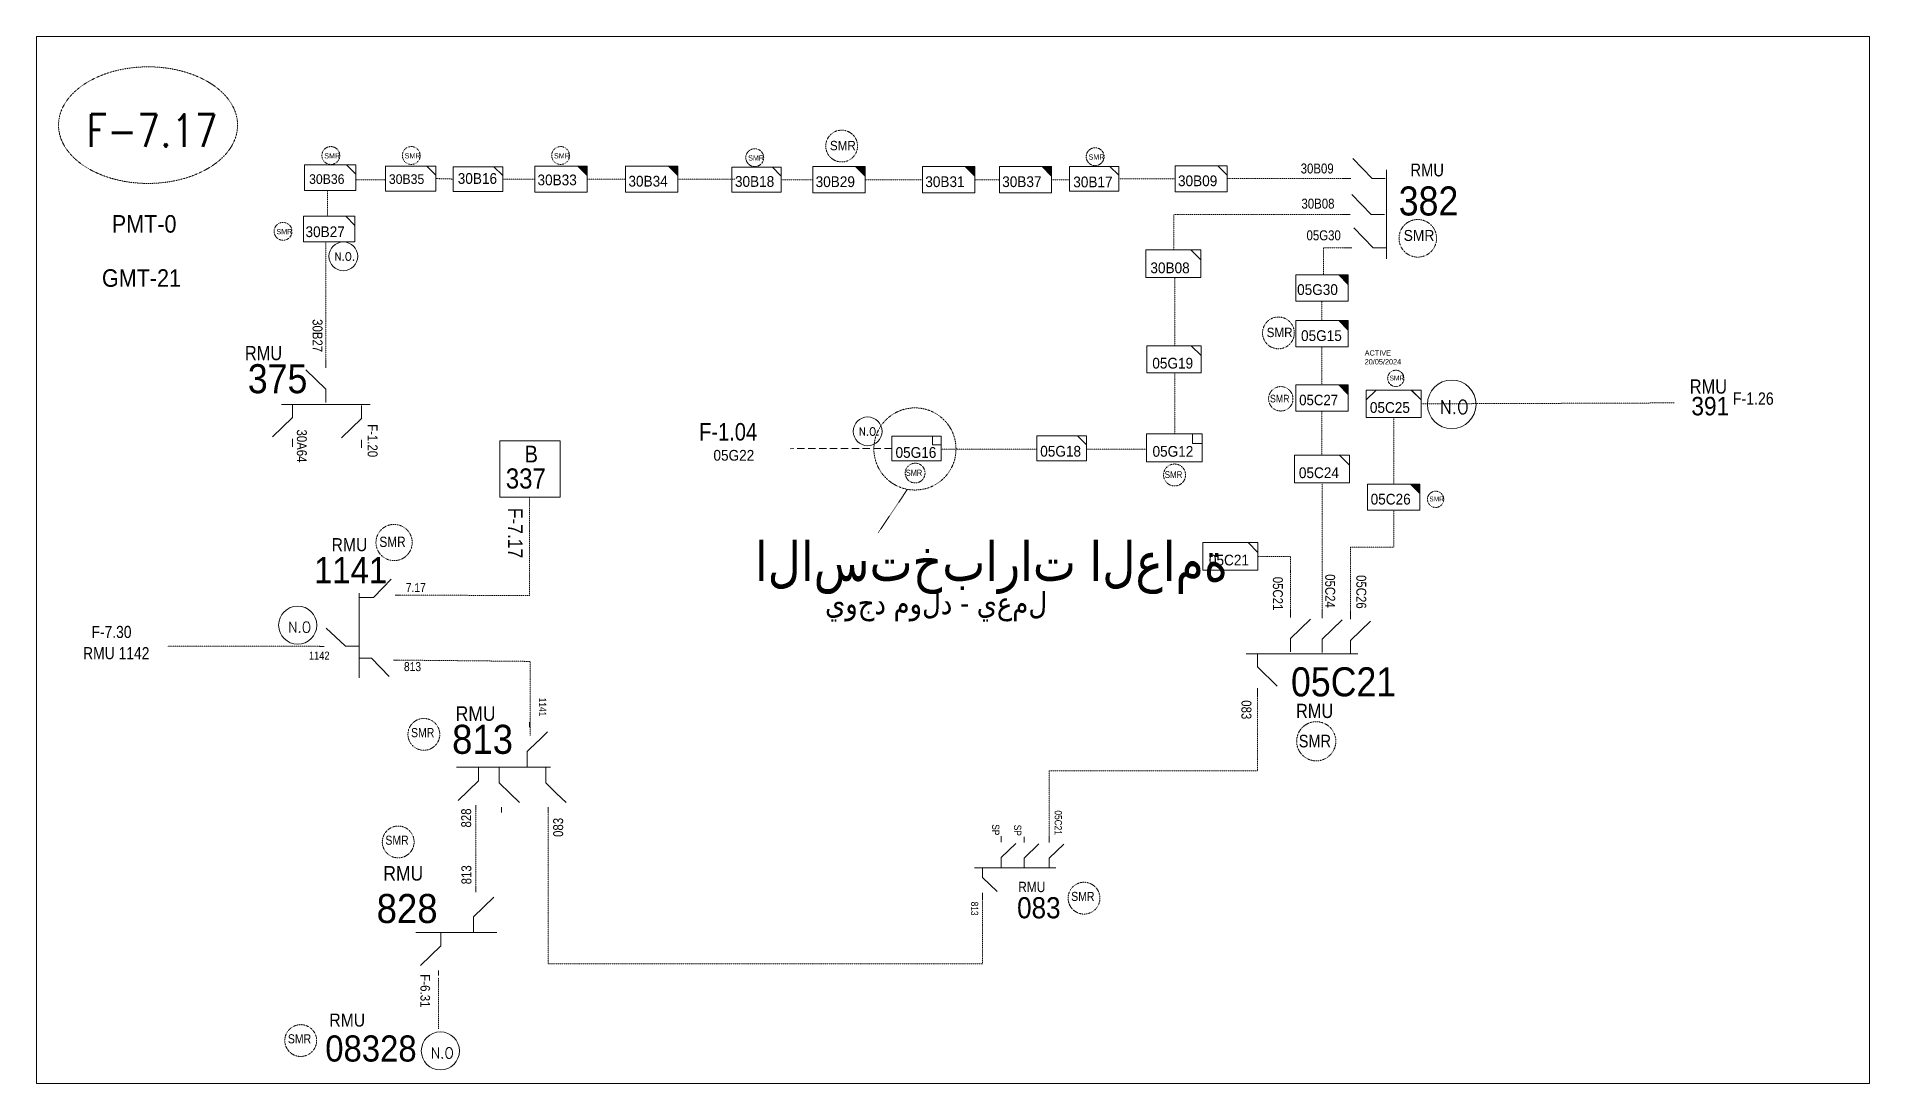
# Model space of a CAD drawing. Header units: metres. Extents: x 65984 to 144644, y -19036 to 23726.
# Drawn here: x 99628 to 100552, y 3118 to 3646 of the extents above; entities that cross this region are included whole.
import ezdxf
from ezdxf.enums import TextEntityAlignment as Align

# ---------------------------------------------------------------- set-up
doc = ezdxf.new("R2010")
doc.units = ezdxf.units.M
doc.header["$MEASUREMENT"] = 0
doc.linetypes.add('( Hidden )', pattern=[0.375, 0.25, -0.125])
doc.linetypes.add('DGN Style 3', pattern=[0.013877, 0, -0.013877])
doc.layers.get('0').update_dxf_attribs({"color": 95, "lineweight": 40})
for name, color, linetype, lineweight in [('d_eos', 111, 'Continuous', 40), ('d_eos no', 121, 'Continuous', 40), ('d_switch', 95, 'Continuous', 40), ('d_tf no', 6, 'Continuous', 40), ('d_ug cable', 95, 'Continuous', 40), ('d_unit sub', 7, 'Continuous', 40), ('FDR  1  05', 172, 'Continuous', 40), ('fedr no', 95, 'Continuous', 40), ('GRID STATION  04', 7, 'Continuous', 40), ('Level 37', 7, 'Continuous', 0), ('O H MAIN FEEDER', 4, 'Continuous', 100), ('SW N O', 114, 'Continuous', 30)]:
    doc.layers.add(name, color=color, linetype=linetype, lineweight=lineweight)
doc.styles.add('NASKHF', font='naskhf.shx', dxfattribs={"height": 8})
doc.styles.add('Style-Arial', font='arial.ttf')
doc.styles.add('Style-ENGINEERING', font='ENGINEERING.shx')
doc.styles.add('Style-msdefault', font='msdefault.shx')
doc.styles.add('Style-STANDARD', font='STANDARD.shx')

msp = doc.modelspace()

# ---------------------------------------------------------------- texts
at = {"layer": 'd_eos no', "color": 2, "linetype": 'Continuous', "lineweight": 13, "style": 'Style-Arial'}
for s, height, width, p in [('382', 14.641, 0.88, (100315.07, 3570.02)), ('الاستخبارات العامة', 19.9023, 0.88, (99990.49, 3391.08)), ('05C21', 14.641, 0.88, (100260.75, 3327.61)), ('813', 14.641, 0.9, (99837.83, 3298.62)), ('828', 14.641, 0.9, (99799.8, 3213.35)), ('08328', 13.177, 0.9, (99773.89, 3142.03))]:
    msp.add_text(s, height=height, dxfattribs=dict(at, width=width)).set_placement(p, align=Align.TOP_LEFT)
at = {"layer": 'd_eos no', "color": 7, "linetype": 'Continuous', "lineweight": 13, "style": 'Style-Arial', "width": 0.88}
for s, height, p in [('PMT-0', 8.843, (99666.27, 3555.58)), ('GMT-21', 8.843, (99661.31, 3528.28)), ('375', 14.641, (99734.84, 3480.42))]:
    msp.add_text(s, height=height, dxfattribs=at).set_placement(p, align=Align.TOP_LEFT)
at = {"layer": 'd_eos no', "color": 7, "linetype": 'Continuous', "lineweight": 13, "ltscale": 0.757498, "style": 'Style-Arial', "width": 0.88}
msp.add_text('391', height=9.315, dxfattribs=at).set_placement((100462.58, 3463.95), align=Align.TOP_LEFT)
at = {"layer": 'd_eos no', "color": 2, "linetype": 'Continuous', "lineweight": 13, "ltscale": 0.9, "style": 'Style-Arial', "width": 0.9}
msp.add_text('1141', height=13.177, dxfattribs=at).set_placement((99768.23, 3383.18), align=Align.TOP_LEFT)
at = {"layer": 'd_eos no', "color": 2, "linetype": 'Continuous', "lineweight": 13, "ltscale": 0.70964, "style": 'Style-Arial', "width": 0.88}
msp.add_text('يوجد مولد - يعمل', height=11.2341, dxfattribs=at).set_placement((100025.86, 3365.67), align=Align.TOP_LEFT)
at = {"layer": 'd_eos no', "color": 2, "linetype": 'Continuous', "lineweight": 13, "ltscale": 0.729, "style": 'Style-Arial', "width": 0.88}
msp.add_text('083', height=10.673, dxfattribs=at).set_placement((100122.68, 3211.73), align=Align.TOP_LEFT)
at = {"layer": 'd_switch', "color": 7, "linetype": 'Continuous', "lineweight": 13, "style": 'Style-ENGINEERING', "width": 0.857143}
for s, p in [('30B09', (100265.63, 3581.58)), ('30B08', (100266.02, 3563.88))]:
    msp.add_text(s, height=5.022, dxfattribs=at).set_placement(p, align=Align.TOP_LEFT)
msp.add_text('05G30', height=5.022, dxfattribs=at).set_placement((100285.86, 3547.9), align=Align.TOP_RIGHT)
at = {"layer": 'd_switch', "color": 7, "linetype": 'Continuous', "lineweight": 13}
for s, height, style, width, p in [('30B27', 5.022, 'Style-ENGINEERING', 0.857143, (99772.49, 3503.13)), ('30A64', 5.022, 'Style-ENGINEERING', 0.857143, (99764.58, 3447.5)), ('F-7.17', 7.321, 'Style-msdefault', 0.9, (99873.36, 3408.05)), ('05C21', 5.022, 'Style-ENGINEERING', 0.857143, (100256.65, 3373.26)), ('05C24', 5.022, 'Style-ENGINEERING', 0.857143, (100283.02, 3374.54)), ('05C26', 5.022, 'Style-ENGINEERING', 0.857143, (100298.69, 3374.11)), ('083', 5.022, 'Style-ENGINEERING', 0.857143, (100240.8, 3311))]:
    msp.add_text(s, height=height, rotation=270, dxfattribs=dict(at, style=style, width=width)).set_placement(p, align=Align.TOP_LEFT)
at = {"layer": 'd_switch', "color": 55, "linetype": 'Continuous', "lineweight": 13, "ltscale": 1.158083, "style": 'Style-ENGINEERING', "width": 0.857143}
msp.add_text('F-1.26', height=6.213, dxfattribs=at).set_placement((100483.52, 3466.19), align=Align.TOP_LEFT)
at = {"layer": 'd_switch', "color": 55, "linetype": 'Continuous', "lineweight": 13, "ltscale": 1.504676, "style": 'Style-ENGINEERING', "width": 0.857143}
msp.add_text('F-1.04', height=8.823, dxfattribs=at).set_placement((99962.36, 3450.75), align=Align.TOP_LEFT)
at = {"layer": 'd_switch', "color": 7, "linetype": 'Continuous', "lineweight": 13, "ltscale": 0.729, "style": 'Style-ENGINEERING', "width": 0.857143}
for s, p in [('1141', (99885.27, 3312.27)), ('05C21', (100145.28, 3255.47)), ('SP', (100113.74, 3248.49)), ('SP', (100124.79, 3248.23))]:
    msp.add_text(s, height=3.661, rotation=270, dxfattribs=at).set_placement(p, align=Align.TOP_LEFT)
at = {"layer": 'd_switch', "color": 2, "linetype": 'Continuous', "lineweight": 13, "ltscale": 0.729, "style": 'Style-ENGINEERING', "width": 0.857143}
msp.add_text('813', height=3.661, rotation=270, dxfattribs=at).set_placement((100103.08, 3209.46), align=Align.TOP_LEFT)
at = {"layer": 'd_switch', "color": 2, "linetype": 'Continuous', "lineweight": 13, "style": 'Style-msdefault', "width": 0.9}
msp.add_text('F-6.31', height=4.837, rotation=270, dxfattribs=at).set_placement((99826.71, 3172.89), align=Align.TOP_LEFT)
at = {"layer": 'd_switch', "color": 55, "linetype": 'Continuous', "lineweight": 13, "insert": (99800.26, 3450.18), "char_height": 5.0219, "attachment_point": 1, "rotation": 270, "style": 'NASKHF'}
msp.add_mtext('\\FENGINEERING;\\H1x;\\W0.857143;F-1.20\\P', dxfattribs=at)
at = {"layer": 'd_tf no', "color": 1, "linetype": 'Continuous', "lineweight": 40, "style": 'Style-msdefault', "width": 0.945946}
for height, p in [(2.619, (99773.37, 3586.79)), (2.619, (99813.92, 3586.79)), (2.619, (99889.21, 3586.79)), (2.619, (99987.09, 3585.72)), (2.619, (100158.69, 3586.2)), (2.619, (99749.27, 3548.56)), (5.503, (100317.56, 3548.08)), (2.415, (100310.43, 3474.65)), (2.415, (100330.5, 3413.68))]:
    msp.add_text('SMR', height=height, dxfattribs=at).set_placement(p, align=Align.TOP_LEFT)
at = {"layer": 'd_tf no', "color": 2, "linetype": 'Continuous', "lineweight": 13, "style": 'Style-msdefault', "width": 0.945946}
for s, height, p in [('30B36', 4.875, (99765.74, 3576.17)), ('30B35', 4.875, (99805.95, 3576.16)), ('30B33', 5.417, (99880.88, 3576.03)), ('30B18', 5.417, (99980.42, 3575.24)), ('30B29', 5.417, (100021.1, 3575.13)), ('30B17', 5.417, (100150.99, 3575)), ('30B27', 5.417, (99763.93, 3549.9)), ('05G15', 5.417, (100265.81, 3497.52)), ('05C27', 5.269, (100264.88, 3465)), ('05G16', 5.417, (100061.38, 3438.62)), ('05G12', 5.417, (100190.94, 3439.18)), ('05C26', 5.417, (100300.91, 3415.09))]:
    msp.add_text(s, height=height, dxfattribs=at).set_placement(p, align=Align.TOP_LEFT)
at = {"layer": 'd_tf no', "color": 13, "linetype": 'Continuous', "lineweight": 13, "style": 'Style-msdefault', "width": 0.945946}
for s, p in [('30B16', (99840.68, 3576.74)), ('30B09', (100203.78, 3575.58)), ('30B34', (99926.73, 3575.38)), ('30B31', (100076.38, 3575.13)), ('30B37', (100115.16, 3575.13)), ('30B08', (100189.87, 3531.7)), ('05G30', (100263.83, 3520.74)), ('05G19', (100190.84, 3483.63)), ('05G18', (100134.34, 3439.23)), ('05C24', (100264.73, 3428.39)), ('05C21', (100219.38, 3384.39))]:
    msp.add_text(s, height=5.417, dxfattribs=at).set_placement(p, align=Align.TOP_LEFT)
at = {"layer": 'd_tf no', "color": 131, "linetype": 'Continuous', "lineweight": 13, "style": 'Style-msdefault', "width": 0.945946}
msp.add_text('05C25', height=5.417, dxfattribs=at).set_placement((100300.52, 3461.28), align=Align.TOP_LEFT)
at = {"layer": 'd_tf no', "color": 7, "linetype": 'Continuous', "lineweight": 13, "style": 'Style-msdefault', "width": 0.945946}
msp.add_text('05G22', height=5.417, dxfattribs=at).set_placement((99969.59, 3437.19), align=Align.TOP_LEFT)
at = {"layer": 'd_tf no', "color": 1, "lineweight": 13, "char_height": 4.7493, "attachment_point": 1, "style": 'NASKHF'}
for insert in [(100028.3, 3593.01), (100248.48, 3498.82)]:
    msp.add_mtext('\\Fmsdefault;\\H1x;\\W0.925;SMR\\P', dxfattribs=dict(at, insert=insert))
at = {"layer": 'd_tf no', "color": 121, "linetype": 'Continuous', "lineweight": 40, "insert": (100297.9, 3487.43), "char_height": 2.6743, "attachment_point": 1, "style": 'NASKHF'}
msp.add_mtext('\\Fmsdefault;\\H1x;\\W0.945946;ACTIVE\\P20/05/2024', dxfattribs=at)
at = {"layer": 'fedr no', "color": 6, "linetype": 'Continuous', "lineweight": 13, "style": 'Style-STANDARD', "width": 0.909091}
msp.add_text('F-7.17', height=16.35, dxfattribs=at).set_placement((99686.55, 3598.23), align=Align.MIDDLE_CENTER)
at = {"layer": 'GRID STATION  04', "color": 21, "linetype": 'Continuous', "lineweight": 13, "ltscale": 1.242513, "style": 'Style-msdefault', "width": 0.888889}
msp.add_text('B', height=8.46, dxfattribs=at).set_placement((99874.4, 3439.34), align=Align.TOP_LEFT)
at = {"layer": 'GRID STATION  04', "color": 21, "linetype": 'Continuous', "lineweight": 13, "ltscale": 1.394928, "style": 'Style-msdefault', "width": 0.888889}
msp.add_text('337', height=10.173, dxfattribs=at).set_placement((99864.91, 3427.89), align=Align.TOP_LEFT)
at = {"layer": 'Level 37', "color": 2, "linetype": 'Continuous', "lineweight": 13, "ltscale": 0.9, "style": 'Style-msdefault', "width": 0.86}
msp.add_text('RMU', height=6.457, rotation=0.00037, dxfattribs=at).set_placement((100337.88, 3581.55), align=Align.TOP_RIGHT)
at = {"layer": 'Level 37', "color": 7, "linetype": 'Continuous', "lineweight": 13, "style": 'Style-msdefault', "width": 0.86}
for p in [(99752.15, 3489.62), (100480.57, 3472.74)]:
    msp.add_text('RMU', height=7.174, rotation=0.00037, dxfattribs=at).set_placement(p, align=Align.TOP_RIGHT)
at = {"layer": 'Level 37', "color": 1, "linetype": 'Continuous', "lineweight": 13, "style": 'Style-msdefault', "width": 0.86}
for height, p in [(3.859, (100260.02, 3461.14)), (3.473, (100205.98, 3423.01)), (4.592, (99828.87, 3292.38)), (4.592, (99815.93, 3238.15)), (4.592, (100161.68, 3209.81)), (4.592, (99766.79, 3138.03))]:
    msp.add_text('SMR', height=height, rotation=359.99963, dxfattribs=at).set_placement(p, align=Align.RIGHT)
at = {"layer": 'Level 37', "color": 1, "linetype": 'Continuous', "lineweight": 13, "ltscale": 0.9, "style": 'Style-msdefault', "width": 0.86}
msp.add_text('SMR', height=3.126, rotation=359.99963, dxfattribs=at).set_placement((100074.81, 3424.11), align=Align.RIGHT)
at = {"layer": 'Level 37', "color": 2, "linetype": 'Continuous', "lineweight": 13, "ltscale": 0.9, "style": 'Style-msdefault', "width": 0.9}
msp.add_text('RMU', height=6.588, dxfattribs=at).set_placement((99777.06, 3392.73), align=Align.TOP_LEFT)
at = {"layer": 'Level 37', "color": 1, "linetype": 'Continuous', "lineweight": 13, "ltscale": 1.195366, "style": 'Style-msdefault', "width": 0.86}
msp.add_text('SMR', height=5.183, rotation=359.99963, dxfattribs=at).set_placement((99814.41, 3388.28), align=Align.RIGHT)
at = {"layer": 'Level 37', "color": 7, "linetype": 'Continuous', "lineweight": 13, "ltscale": 0.9, "style": 'Style-ENGINEERING', "width": 0.857143}
for s, p in [('7.17', (99814.47, 3370.04)), ('813', (99813.55, 3330.2))]:
    msp.add_text(s, height=4.52, dxfattribs=at).set_placement(p, align=Align.TOP_LEFT)
at = {"layer": 'Level 37', "color": 2, "linetype": 'Continuous', "lineweight": 13, "style": 'Style-msdefault', "width": 0.9}
for height, p in [(7.321, (99839.65, 3307.94)), (7.321, (99803.17, 3227.39)), (6.588, (99775.93, 3153.07))]:
    msp.add_text('RMU', height=height, dxfattribs=at).set_placement(p, align=Align.TOP_LEFT)
at = {"layer": 'Level 37', "color": 2, "linetype": 'Continuous', "lineweight": 13, "style": 'Style-msdefault', "width": 0.86}
msp.add_text('RMU', height=7.174, rotation=0.00037, dxfattribs=at).set_placement((100282.06, 3309.21), align=Align.TOP_RIGHT)
at = {"layer": 'Level 37', "color": 2, "linetype": 'Continuous', "lineweight": 13, "style": 'Style-ENGINEERING', "width": 0.857143}
for s, p in [('828', (99842.41, 3246.85)), ('083', (99888.79, 3242.09)), ('813', (99842.53, 3218.19))]:
    msp.add_text(s, height=5.022, rotation=90, dxfattribs=at).set_placement(p, align=Align.TOP_LEFT)
at = {"layer": 'Level 37', "color": 2, "linetype": 'Continuous', "lineweight": 13, "ltscale": 0.729, "style": 'Style-msdefault', "width": 0.86}
msp.add_text('RMU', height=5.23, rotation=0.00037, dxfattribs=at).set_placement((100136.93, 3219.52), align=Align.TOP_RIGHT)
at = {"layer": 'Level 37', "color": 55, "linetype": 'Continuous', "lineweight": 13, "ltscale": 0.81, "insert": (99656, 3348.48), "char_height": 6.1016, "attachment_point": 1, "style": 'NASKHF'}
msp.add_mtext('\\FENGINEERING;\\H1x;\\W0.857143;F-7.30', dxfattribs=at)
at = {"layer": 'Level 37', "color": 7, "linetype": 'Continuous', "lineweight": 13, "ltscale": 0.81, "insert": (99651.8, 3337.78), "char_height": 6.1016, "attachment_point": 1, "style": 'NASKHF'}
msp.add_mtext('\\FENGINEERING;\\H1x;\\W0.857143;RMU 1142', dxfattribs=at)
at = {"layer": 'Level 37', "color": 7, "linetype": 'Continuous', "lineweight": 13, "ltscale": 0.81, "insert": (99765.66, 3335.53), "char_height": 4.0677, "width": 9.0072, "attachment_point": 1, "style": 'NASKHF'}
msp.add_mtext('\\FENGINEERING;\\H1x;\\W0.857143;1142', dxfattribs=at)
at = {"layer": 'Level 37', "color": 1, "linetype": 'Continuous', "lineweight": 13, "ltscale": 1.999788, "insert": (100280.94, 3287.16), "char_height": 6.3714, "width": 19.7706, "attachment_point": 9, "rotation": 359.99963, "style": 'NASKHF'}
msp.add_mtext('\\Fmsdefault;\\H1x;\\W0.86;SMR', dxfattribs=at)

# ---------------------------------------------------------------- blocks, each defined once
blk = doc.blocks.new('TF3')
at = {"color": 0, "linetype": 'ByBlock', "lineweight": -2}
for p, q in [((11.3, 9), (18.3, 9)), ((18.3, 9), (18.3, 2))]:
    blk.add_line(p, q, dxfattribs=at)
at = {"color": 0, "linetype": 'ByBlock', "lineweight": -2, "flags": 128}
blk.add_lwpolyline([(18.3, 2), (11.3, 2), (11.3, 9)], dxfattribs=at)
at = {"color": 0, "linetype": 'ByBlock', "lineweight": -2}
blk.add_3dface([(-21.7, 9), (18.3, 9), (18.3, -11), (-21.7, -11)], dxfattribs=at)
blk = doc.blocks.new('TF_8')
at = {"color": 0, "linetype": 'ByBlock', "lineweight": -2}
blk.add_line((6.3, 4.95), (9.9, 1.35), dxfattribs=at)
blk.add_3dface([(-10.1, 4.95), (9.9, 4.95), (9.9, -5.05), (-10.1, -5.05)], dxfattribs=at)
blk = doc.blocks.new('exist.us-1000kva')
at = {"color": 0, "linetype": 'ByBlock', "lineweight": -2, "flags": 128}
blk.add_lwpolyline([(40, 12.9), (32.8, 20), (40, 20)], close=True, dxfattribs=at)
at = {"color": 0, "linetype": 'ByBlock', "lineweight": -2, "extrusion": (0, 0, -1)}
blk.add_solid([(-40, 12.9), (-32.8, 20), (-40, 20)], dxfattribs=at)
at = {"color": 0, "linetype": 'ByBlock', "lineweight": -2, "xscale": 2, "yscale": 2}
blk.add_blockref('TF_8', (20.2, 10.1), dxfattribs=at)
blk = doc.blocks.new('*U893')
at = {"layer": 'SW N O', "color": 3, "lineweight": 13}
blk.add_circle((0, 0), 16.8, dxfattribs=at)
at = {"layer": 'SW N O', "color": 3, "lineweight": 13, "style": 'Style-STANDARD'}
blk.add_text('N.O.', height=9.6, dxfattribs=at).set_placement((1.7, -0.2), align=Align.MIDDLE_CENTER)
blk = doc.blocks.new('*U2978')
at = {"layer": 'd_unit sub', "color": 13, "linetype": 'Continuous', "lineweight": 13, "flags": 128}
blk.add_lwpolyline([(8.54, 1.23), (5.47, 4.25), (8.54, 4.25)], close=True, dxfattribs=at)
at = {"layer": 'd_unit sub', "color": 13, "linetype": 'Continuous', "lineweight": 13, "xscale": 0.8535245333131423, "yscale": 0.8535245333131423, "zscale": 0.3903911822581667, "rotation": 359.9999999999999}
blk.add_blockref('TF_8', (0.09, 0.03), dxfattribs=at)
blk = doc.blocks.new('*U3181')
at = {"layer": 'd_unit sub', "color": 2, "linetype": 'Continuous', "lineweight": 13, "flags": 128}
for points in [[(-9.48, 1.38), (-6.07, 4.73), (-9.48, 4.73)], [(9.49, 1.32), (6.02, 4.73), (9.5, 4.73)]]:
    blk.add_lwpolyline(points, close=True, dxfattribs=at)
at = {"layer": 'd_unit sub', "color": 2, "linetype": 'Continuous', "lineweight": 13, "xscale": 0.9486633457507598, "yscale": 0.9486633457507598, "zscale": 0.4267622666565712, "rotation": 359.9999999999999}
blk.add_blockref('TF_8', (0.1, 0.04), dxfattribs=at)
blk = doc.blocks.new('*U3382')
at = {"layer": 'SW N O', "color": 3, "lineweight": 13}
blk.add_circle((0, 0), 16.8, dxfattribs=at)
at = {"layer": 'SW N O', "color": 3, "lineweight": 13, "insert": (1.7, -1.8), "char_height": 9.6, "attachment_point": 5, "line_spacing_factor": 0.6, "style": 'Style-STANDARD'}
blk.add_mtext('N.O', dxfattribs=at)

# ---------------------------------------------------------------- linework, layer by layer
at = {"layer": 'd_eos', "color": 2, "linetype": 'Continuous', "lineweight": 13, "ltscale": 0.915903}
for p, q in [((100301.62, 3574), (100291.87, 3584.05)), ((100308.82, 3578.4), (100308.82, 3533.6)), ((100290.94, 3574), (100286.89, 3574)), ((100308.29, 3574.01), (100301.62, 3574)), ((100301.18, 3555.95), (100291.43, 3566)), ((100290.5, 3555.95), (100286.45, 3555.95)), ((100302.15, 3539.16), (100292.4, 3549.2)), ((100307.85, 3555.95), (100301.18, 3555.95)), ((100291.47, 3539.15), (100287.42, 3539.15)), ((100308.82, 3539.15), (100302.15, 3539.15)), ((100260.58, 3352.77), (100260.58, 3356.82)), ((100276.51, 3352.43), (100276.51, 3356.49)), ((100290.72, 3351.8), (100290.72, 3355.85)), ((100260.58, 3342.09), (100270.63, 3351.84)), ((100276.51, 3341.75), (100286.56, 3351.5)), ((100290.72, 3341.12), (100300.77, 3350.87)), ((100260.58, 3335.42), (100260.58, 3342.09)), ((100276.51, 3335.08), (100276.51, 3341.75)), ((100290.72, 3334.45), (100290.72, 3341.12)), ((100294.5, 3334.45), (100238.23, 3334.45)), ((100243.79, 3334.45), (100243.79, 3327.78)), ((100243.79, 3327.78), (100253.84, 3318.02)), ((100243.79, 3317.1), (100243.79, 3313.04))]:
    msp.add_line(p, q, dxfattribs=at)
at = {"layer": 'd_eos', "color": 7, "linetype": 'Continuous', "lineweight": 13, "ltscale": 0.915903}
for p, q in [((99774.13, 3467.83), (99764.09, 3477.58)), ((99774.13, 3478.51), (99774.13, 3482.56)), ((99774.13, 3461.16), (99774.13, 3467.83)), ((99796.58, 3460.18), (99751.78, 3460.18)), ((99757.34, 3460.19), (99757.34, 3453.51)), ((99792.19, 3459.65), (99792.19, 3452.98)), ((99757.34, 3453.51), (99747.29, 3443.76)), ((99792.19, 3452.98), (99782.14, 3443.23)), ((99757.34, 3442.83), (99757.34, 3438.78)), ((99792.19, 3442.3), (99792.19, 3438.25))]:
    msp.add_line(p, q, dxfattribs=at)
at = {"layer": 'd_eos', "color": 2, "linetype": 'Continuous', "lineweight": 13, "ltscale": 0.841136}
for p, q in [((99791.01, 3364.94), (99791.01, 3322.35)), ((99798.12, 3362.76), (99802.86, 3367.64)), ((99802.9, 3367.68), (99807.08, 3371.99)), ((99791.23, 3362.76), (99798.12, 3362.76)), ((99784, 3338.35), (99774.29, 3347.33)), ((99783.97, 3338.34), (99790.86, 3338.34)), ((99791.01, 3332.22), (99797.14, 3332.22)), ((99797.14, 3332.22), (99806.09, 3322.99))]:
    msp.add_line(p, q, dxfattribs=at)
at = {"layer": 'd_eos', "color": 2, "linetype": 'Continuous', "lineweight": 13, "ltscale": 0.632143}
for p, q in [((99809.17, 3363.99), (99811.5, 3363.99)), ((99770.96, 3338.07), (99773.29, 3338.07)), ((99808.3, 3331.26), (99810.64, 3331.26))]:
    msp.add_line(p, q, dxfattribs=at)
at = {"layer": 'd_eos', "color": 2, "linetype": 'Continuous', "lineweight": 13, "ltscale": 0.702381}
for p, q in [((99876.9, 3297.44), (99876.9, 3300.03)), ((99849.87, 3258.11), (99849.87, 3255.51)), ((99862.81, 3257.02), (99862.81, 3254.42)), ((99886.22, 3257.02), (99886.22, 3254.42)), ((99849.87, 3214.17), (99849.87, 3216.76)), ((99831.02, 3174.84), (99831.02, 3172.24))]:
    msp.add_line(p, q, dxfattribs=at)
at = {"layer": 'd_eos', "color": 2, "linetype": 'Continuous', "lineweight": 13, "ltscale": 0.934595}
for p, q in [((99875.69, 3285.13), (99881.12, 3290.39)), ((99881.16, 3290.43), (99885.95, 3295.08)), ((99875.69, 3277.47), (99875.69, 3285.13)), ((99887.44, 3277.23), (99840.12, 3277.23)), ((99851.08, 3277.23), (99851.08, 3270.42)), ((99861.6, 3276.99), (99861.6, 3269.33)), ((99885.02, 3276.99), (99885.02, 3269.33)), ((99851.08, 3270.42), (99840.83, 3260.47)), ((99861.6, 3269.33), (99867.03, 3264.07)), ((99867.07, 3264.02), (99871.85, 3259.38)), ((99885.02, 3269.33), (99890.44, 3264.06)), ((99890.49, 3264.02), (99895.27, 3259.38)), ((99848.67, 3201.86), (99858.92, 3211.81)), ((99848.67, 3194.2), (99848.67, 3201.86)), ((99860.42, 3193.96), (99819.53, 3193.96)), ((99832.23, 3193.96), (99832.23, 3187.15)), ((99832.23, 3187.15), (99821.98, 3177.2))]:
    msp.add_line(p, q, dxfattribs=at)
at = {"layer": 'd_eos', "color": 2, "linetype": 'Continuous', "lineweight": 13, "ltscale": 0.667694}
for p, q in [((100114.67, 3239.5), (100114.67, 3242.45)), ((100114.68, 3231.71), (100122, 3238.82)), ((100126.28, 3239.25), (100126.28, 3242.21)), ((100126.28, 3231.47), (100133.61, 3238.58)), ((100138.82, 3239.21), (100138.82, 3242.17)), ((100138.83, 3231.43), (100146.15, 3238.53)), ((100142.22, 3226.55), (100101.2, 3226.55)), ((100105.25, 3226.56), (100105.25, 3221.69)), ((100114.67, 3226.85), (100114.67, 3231.71)), ((100126.28, 3226.6), (100126.28, 3231.47)), ((100138.83, 3226.56), (100138.83, 3231.43)), ((100105.25, 3221.69), (100112.58, 3214.58)), ((100105.25, 3213.91), (100105.25, 3210.95))]:
    msp.add_line(p, q, dxfattribs=at)
at = {"layer": 'd_ug cable', "color": 13, "linetype": 'DGN Style 3', "lineweight": 13}
for p, q in [((99863.44, 3573.66), (99879.43, 3573.66)), ((100276.36, 3456.77), (100276.36, 3434.53)), ((100276.51, 3420.13), (100276.51, 3356.49))]:
    msp.add_line(p, q, dxfattribs=at)
at = {"layer": 'd_ug cable', "color": 17, "linetype": 'DGN Style 3', "lineweight": 13}
for p, q in [((99905.97, 3573.66), (99925.31, 3573.66)), ((99951.66, 3573.66), (99980.33, 3573.66)), ((100003.79, 3573.41), (100019.67, 3573.41)), ((100046.03, 3573.41), (100074.96, 3573.41)), ((100101.31, 3573.41), (100113.74, 3573.41)), ((100140.09, 3573.41), (100149.09, 3573.41)), ((100202.33, 3573.9), (100174, 3573.9))]:
    msp.add_line(p, q, dxfattribs=at)
at = {"layer": 'd_ug cable', "color": 21, "linetype": 'DGN Style 3', "lineweight": 13}
for p, q in [((99876.9, 3413.39), (99876.9, 3363.81)), ((99809.68, 3363.99), (99876.9, 3363.81)), ((99810.16, 3331.26), (99877.12, 3330.59)), ((99877.12, 3293.28), (99877.12, 3330.59))]:
    msp.add_line(p, q, dxfattribs=at)
at = {"layer": 'd_ug cable', "color": 6, "linetype": 'DGN Style 3', "lineweight": 13}
msp.add_line((100067.38, 3417.33), (100052.49, 3395.19), dxfattribs=at)
at = {"layer": 'd_ug cable', "color": 1, "linetype": 'DGN Style 3', "lineweight": 13}
for p, q in [((99771.15, 3338.23), (99694.31, 3338.23)), ((99849.87, 3256.65), (99849.87, 3216.76)), ((99831, 3171.1), (99831, 3145.33))]:
    msp.add_line(p, q, dxfattribs=at)
at = {"layer": 'd_ug cable', "color": 13, "linetype": 'DGN Style 3', "lineweight": 13, "flags": 128}
for points in [[(99775.09, 3555.09), (99775.09, 3567.92)], [(99789.43, 3573.34), (99803.96, 3573.34)], [(99838.45, 3573.75), (99829.55, 3574)], [(100228.94, 3574), (100286.89, 3574)], [(100286.45, 3555.95), (100201.63, 3555.95), (100201.63, 3538.1)], [(99774.13, 3482.56), (99774.13, 3542.11)], [(100289.44, 3539.15), (100277.07, 3539.15), (100277.07, 3525.42)], [(100202.2, 3524.2), (100202.2, 3489.62)], [(100276.36, 3512.24), (100276.36, 3502.39)], [(100276.36, 3489.22), (100276.36, 3469.94)], [(100202.2, 3476.22), (100202.2, 3445.33)], [(100326.43, 3460.42), (100453.96, 3460.9)], [(100312.55, 3453.48), (100312.55, 3419.97)], [(100132.6, 3437.66), (100084.44, 3437.66)], [(100187.87, 3437.66), (100157.62, 3437.66)], [(100290.72, 3355.85), (100290.72, 3388.17), (100312.55, 3388.17), (100312.55, 3406.79)], [(100260.58, 3356.82), (100260.58, 3383.53), (100244.09, 3383.53)], [(100243.8, 3313.05), (100243.8, 3275.46), (100138.82, 3275.46), (100138.82, 3242.19)], [(100105.21, 3210.93), (100105.21, 3178.1), (99886.22, 3178.1), (99886.22, 3254.42)]]:
    msp.add_lwpolyline(points, dxfattribs=at)
at = {"layer": 'd_ug cable', "color": 13, "linetype": '( Hidden )', "lineweight": 13, "ltscale": 14.641, "flags": 128}
msp.add_lwpolyline([(100059.45, 3437.87), (100008.2, 3437.83)], dxfattribs=at)
at = {"layer": 'd_ug cable', "color": 2, "linetype": 'DGN Style 3', "lineweight": 13}
for centre, radius in [((100034.23, 3590.38), 8.02), ((99776.7, 3585.62), 4.51), ((99817.25, 3585.62), 4.51), ((99892.54, 3585.62), 4.51), ((99990.41, 3584.54), 4.51), ((100162.02, 3585.03), 4.51), ((99752.6, 3547.39), 4.51), ((100324.67, 3543.88), 9.47), ((100254.41, 3496.19), 8.02), ((100313.59, 3473.27), 4.11), ((100255.6, 3462.96), 6.16), ((100071.27, 3425.52), 4.99), ((100202.05, 3424.58), 5.54), ((100333.66, 3412.29), 4.11), ((99808.58, 3390.52), 9.13), ((99823.59, 3293.79), 8.02), ((100273.48, 3290.32), 9.87), ((99810.66, 3239.56), 8.02), ((100156.4, 3211.22), 8.02), ((99761.51, 3139.44), 8.02)]:
    msp.add_circle(centre, radius, dxfattribs=at)
at = {"layer": 'd_ug cable', "color": 6, "linetype": 'DGN Style 3', "lineweight": 13}
msp.add_circle((100071.17, 3437.69), 20.71, dxfattribs=at)
at = {"layer": 'fedr no', "color": 82, "linetype": 'DGN Style 3', "lineweight": 13, "true_color": 0x1dc70e}
msp.add_ellipse((99684.55, 3600.94), major_axis=(45.13, 0), ratio=0.651175, dxfattribs=at)
at = {"layer": 'GRID STATION  04', "color": 21, "linetype": 'Continuous', "lineweight": 13, "ltscale": 1.112003, "flags": 128}
msp.add_lwpolyline([(99892.27, 3413.39), (99892.27, 3441.86), (99861.93, 3441.86), (99861.93, 3413.39)], close=True, dxfattribs=at)
at = {"layer": 'O H MAIN FEEDER', "color": 140, "linetype": 'Continuous', "lineweight": 13, "flags": 128}
msp.add_lwpolyline([(99628.38, 3645.54), (100552.32, 3645.54), (100552.32, 3117.87), (99628.38, 3117.87)], close=True, dxfattribs=at)
at = {"layer": 'O H MAIN FEEDER', "color": 140, "lineweight": 13, "ltscale": 0.729519, "flags": 128}
msp.add_lwpolyline([(100260.58, 3376.57), (100260.58, 3376.08)], dxfattribs=at)

# ---------------------------------------------------------------- block references
at = {"layer": 'd_unit sub', "color": 2, "linetype": 'Continuous', "lineweight": 13, "rotation": 359.9999999999999}
for name, p, xscale, yscale, zscale in [('TF_8', (99776.45, 3574.46), 1.296371031900133, 1.296371031900133, 0.5061063340356279), ('TF_8', (99817.06, 3574.06), 1.262396585149202, 1.262396585149202, 0.5623403711506976), ('TF_8', (99991.42, 3573.48), 1.249645269223772, 1.249645269223772, 0.6248226346118861), ('TF_8', (100161.63, 3573.96), 1.249645269223772, 1.249645269223772, 0.6248226346118861), ('TF_8', (99776.01, 3548.66), 1.298090870663015, 1.298090870663015, 0.6248226346118861), ('TF3', (100073.01, 3438.49), 0.6246626800174251, 0.6246626800174251, 0.1904459390297026), ('TF3', (100203.12, 3439), 0.7035028202459823, 0.7035028202459823, 0.1904459390297026)]:
    msp.add_blockref(name, p, dxfattribs=dict(at, xscale=xscale, yscale=yscale, zscale=zscale))
at = {"layer": 'd_unit sub', "color": 13, "linetype": 'Continuous', "lineweight": 13, "zscale": 0.6248226346118861, "rotation": 359.9999999999999}
for p, xscale, yscale in [((99851.07, 3573.81), 1.249645269223772, 1.249645269223772), ((100215.58, 3573.96), 1.311902938778531, 1.311902938778531), ((100201.55, 3531.22), 1.390895, 1.390895), ((100145.21, 3438.08), 1.249645269223772, 1.249645269223772)]:
    msp.add_blockref('TF_8', p, dxfattribs=dict(at, xscale=xscale, yscale=yscale))
at = {"layer": 'd_unit sub', "color": 13, "linetype": 'Continuous', "lineweight": 13, "xscale": 1.600503963736274, "yscale": 1.600503963736274, "zscale": 1.600503963736274}
msp.add_blockref('*U2978', (100201.73, 3482.83), dxfattribs=at)
at = {"layer": 'd_unit sub', "color": 2, "linetype": 'Continuous', "lineweight": 13, "xscale": 1.464100000000001, "yscale": 1.464100000000001, "zscale": 1.464100000000001}
msp.add_blockref('*U3181', (100312.54, 3460.44), dxfattribs=at)
at = {"layer": 'FDR  1  05', "color": 2, "linetype": 'Continuous', "lineweight": 13, "xscale": 0.6588450000000002, "yscale": 0.6588450000000002, "zscale": 0.6248226346118861, "rotation": 359.9999999999999}
for p in [(99879.61, 3567.07), (100019.67, 3566.82), (100263.18, 3489.22), (100263.18, 3456.77), (100299.37, 3406.79)]:
    msp.add_blockref('exist.us-1000kva', p, dxfattribs=at)
at = {"layer": 'FDR  1  05', "color": 13, "linetype": 'Continuous', "lineweight": 13, "zscale": 0.6248226346118861, "rotation": 359.9999999999999}
for name, p, xscale, yscale in [('exist.us-1000kva', (99925.31, 3567.07), 0.6588450000000002, 0.6588450000000002), ('exist.us-1000kva', (100074.96, 3566.82), 0.6588450000000002, 0.6588450000000002), ('exist.us-1000kva', (100113.74, 3566.82), 0.6588450000000002, 0.6588450000000002), ('exist.us-1000kva', (100263.18, 3512.24), 0.6588450000000002, 0.6588450000000002), ('TF_8', (100276.5, 3427.65), 1.390895, 1.390895), ('TF_8', (100230.32, 3383.6), 1.390895, 1.390895)]:
    msp.add_blockref(name, p, dxfattribs=dict(at, xscale=xscale, yscale=yscale))
at = {"layer": 'SW N O', "color": 3, "lineweight": 13}
for name, p, xscale, yscale, zscale in [('*U893', (99783.01, 3534.8), 0.4320112015721562, 0.4320112015721562, 0.4320112015721562), ('*U3382', (100341.81, 3460.16), 0.7293322041612432, 0.7293322041612432, 0.7293322041612432), ('*U893', (100047.33, 3446.55), 0.4320112015721562, 0.4320112015721562, 0.4320112015721562)]:
    msp.add_blockref(name, p, dxfattribs=dict(at, xscale=xscale, yscale=yscale, zscale=zscale))
at = {"layer": 'SW N O', "color": 3, "lineweight": 13, "xscale": 0.5716879292363198, "yscale": 0.5716879292363198, "zscale": 0.5716879292363198, "rotation": 359.9999999999999}
for p in [(99759.98, 3348.85), (99831.9, 3134.22)]:
    msp.add_blockref('*U3382', p, dxfattribs=at)

msp.set_redraw_order([(e.dxf.handle, doc.entitydb.next_handle()) for e in msp.query("TEXT MTEXT ATTDEF DIMENSION ARC_DIMENSION")])  # texts and dimensions are drawn at this point

doc.saveas('drawing.dxf')
